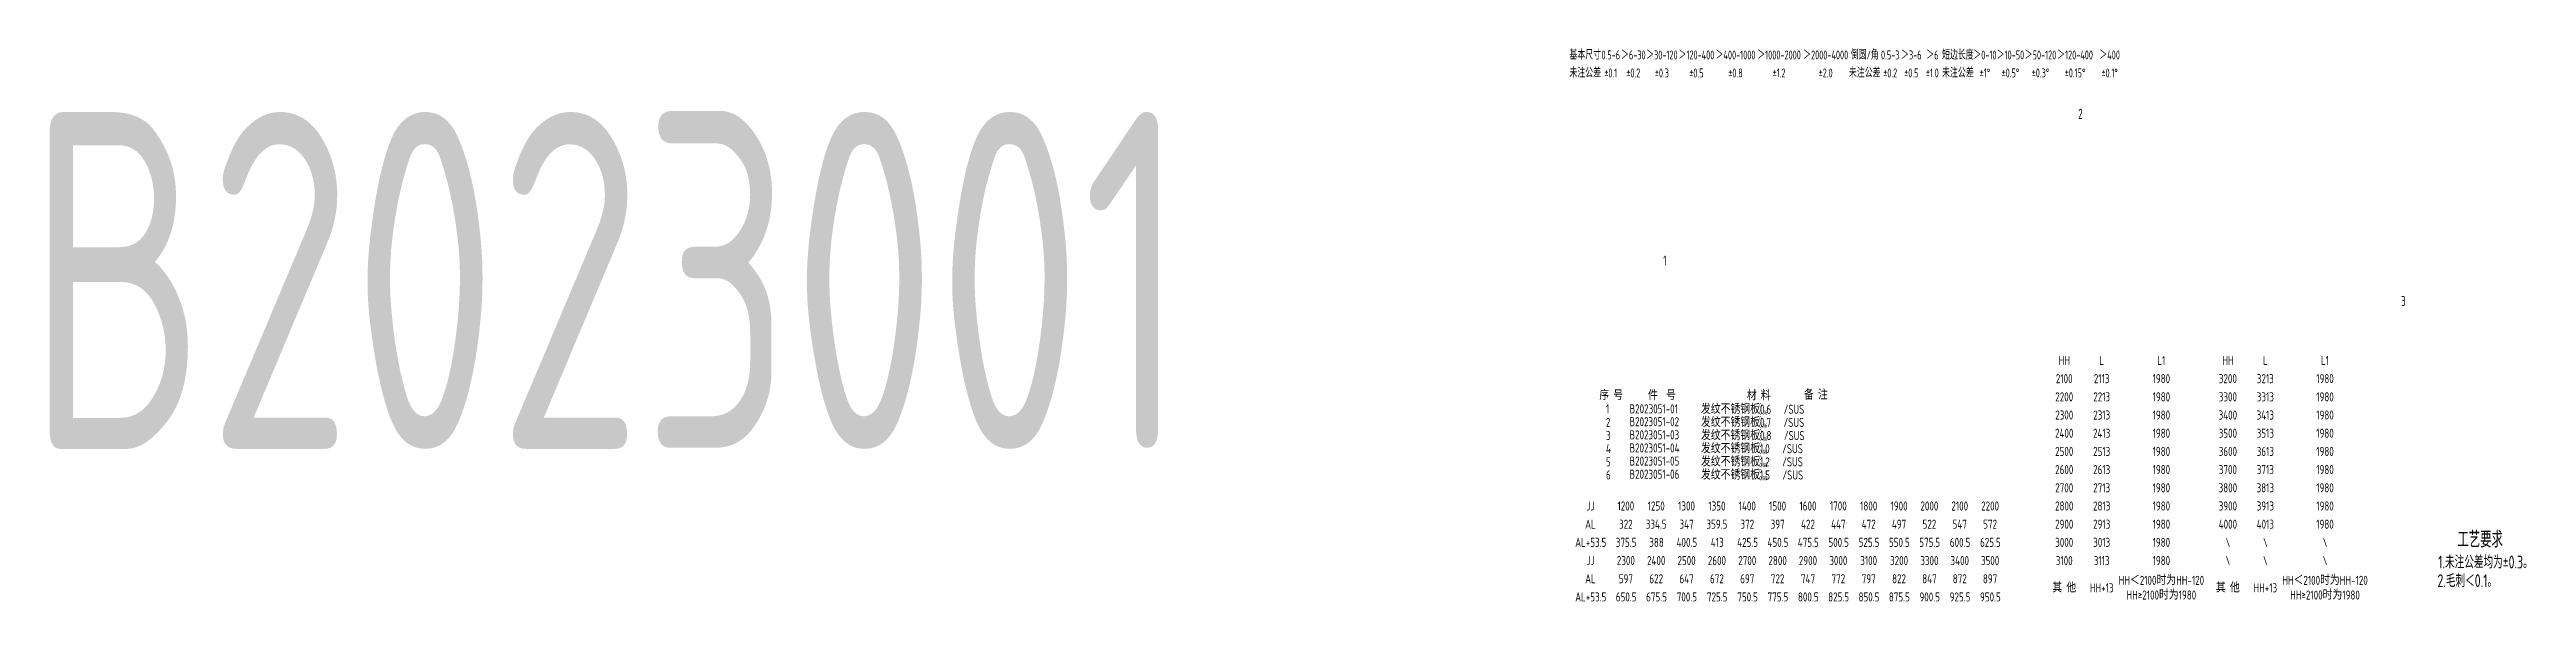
# Model space of a CAD drawing. Header units: inches. Extents: x 14216 to 120088, y -28683 to 23559.
# Drawn here: x 32733 to 40077, y 13317 to 14955 of the extents above; entities that cross this region are included whole.
import ezdxf
from ezdxf.enums import TextEntityAlignment as Align

# ---------------------------------------------------------------- set-up
doc = ezdxf.new("R2010")
doc.units = ezdxf.units.IN
doc.header["$LTSCALE"] = 0.3
doc.header["$MEASUREMENT"] = 0
doc.layers.add('2', color=2, linetype='Continuous')
doc.layers.add('2细实线', color=2, linetype='Continuous')
doc.layers.add('粗实线', color=7, linetype='Continuous', lineweight=30)
doc.styles.add('HZ', font='isocp2.shx', dxfattribs={"width": 0.7, "bigfont": 'hztxt.shx'})

msp = doc.modelspace()

# ---------------------------------------------------------------- texts
at = {"layer": '2', "color": 4, "style": 'HZ', "width": 0.7}
for s, p in [('2', (38748.1, 14749.3)), ('1', (37517.5, 14313.6)), ('3', (39705.5, 14193.5))]:
    msp.add_text(s, height=30, dxfattribs=at).set_placement(p)
at = {"layer": '2', "style": 'HZ', "width": 0.8}
for s, p in [('HH', (38706.5, 14032.1)), ('L', (38817.5, 14032.1)), ('L1', (38994.5, 14032.1)), ('HH', (39191.7, 14032.1)), ('L', (39302.7, 14032.1)), ('L1', (39479.7, 14032.1)), ('2100', (38706.5, 13978.1)), ('2113', (38817.5, 13978.1)), ('1980', (38994.5, 13978.1)), ('3200', (39191.7, 13978.1)), ('3213', (39302.7, 13978.1)), ('1980', (39479.7, 13978.1)), ('2300', (38706.5, 13870.1)), ('2200', (38706.5, 13924.1)), ('2313', (38817.5, 13870.1)), ('2213', (38817.5, 13924.1)), ('1980', (38994.5, 13924.1)), ('1980', (38994.5, 13870.1)), ('3400', (39191.7, 13870.1)), ('3300', (39191.7, 13924.1)), ('3413', (39302.7, 13870.1)), ('3313', (39302.7, 13924.1)), ('1980', (39479.7, 13924.1)), ('1980', (39479.7, 13870.1)), ('2400', (38706.5, 13816.1)), ('2413', (38817.5, 13816.1)), ('1980', (38994.5, 13816.1)), ('3500', (39191.7, 13816.1)), ('3513', (39302.7, 13816.1)), ('1980', (39479.7, 13816.1)), ('2500', (38706.5, 13762.1)), ('2513', (38817.5, 13762.1)), ('1980', (38994.5, 13762.1)), ('3600', (39191.7, 13762.1)), ('3613', (39302.7, 13762.1)), ('1980', (39479.7, 13762.1)), ('2600', (38706.5, 13708.1)), ('2700', (38706.5, 13654.1)), ('2613', (38817.5, 13708.1)), ('2713', (38817.5, 13654.1)), ('1980', (38994.5, 13708.1)), ('1980', (38994.5, 13654.1)), ('3800', (39191.7, 13654.1)), ('3700', (39191.7, 13708.1)), ('3813', (39302.7, 13654.1)), ('3713', (39302.7, 13708.1)), ('1980', (39479.7, 13708.1)), ('1980', (39479.7, 13654.1)), ('2800', (38706.5, 13600.1)), ('2813', (38817.5, 13600.1)), ('1980', (38994.5, 13600.1)), ('3900', (39191.7, 13600.1)), ('3913', (39302.7, 13600.1)), ('1980', (39479.7, 13600.1)), ('2900', (38706.5, 13546.1)), ('2913', (38817.5, 13546.1)), ('1980', (38994.5, 13546.1)), ('4000', (39191.7, 13546.1)), ('4013', (39302.7, 13546.1)), ('1980', (39479.7, 13546.1)), ('3000', (38706.5, 13492.1)), ('3100', (38706.5, 13438.1)), ('3013', (38817.5, 13492.1)), ('3113', (38817.5, 13438.1)), ('1980', (38994.5, 13492.1)), ('1980', (38994.5, 13438.1)), ('\\', (39191.7, 13492.1)), ('\\', (39191.7, 13438.1)), ('\\', (39302.7, 13492.1)), ('\\', (39302.7, 13438.1)), ('\\', (39479.7, 13492.1)), ('\\', (39479.7, 13438.1)), ('其 他', (38706.5, 13357.1)), ('HH+13', (38817.5, 13357.1)), ('HH＜2100时为HH-120', (38994.5, 13379.4)), ('其 他', (39191.7, 13357.1)), ('HH+13', (39302.7, 13357.1)), ('HH＜2100时为HH-120', (39479.7, 13379.4)), ('HH≥2100时为1980', (38994.5, 13335.8)), ('HH≥2100时为1980', (39479.7, 13335.8))]:
    msp.add_text(s, height=27, dxfattribs=at).set_placement(p, align=Align.MIDDLE_CENTER)
at = {"layer": '2', "color": 6, "style": 'HZ', "width": 0.75}
for s, p in [('1.未注公差均为±0.3。', (39815.2, 13414.7)), ('2.毛刺＜0.1。', (39813.1, 13359.3))]:
    msp.add_text(s, height=38, dxfattribs=at).set_placement(p)
at = {"layer": '2', "color": 6, "insert": (34387.6, 14269.7), "char_height": 1000, "attachment_point": 5, "style": 'HZ'}
msp.add_mtext('\\A1;B2023001', dxfattribs=at)
at = {"layer": '2', "char_height": 12.8, "attachment_point": 1, "style": 'HZ'}
for s, insert in [(' 0\\P-0.06', (37796, 13905.7)), (' 0\\P-0.06', (37796, 13866.7)), (' 0\\P-0.06', (37796, 13827.7)), (' 0\\P-0.06', (37796, 13788.7)), (' 0\\P-0.08', (37796, 13749.7)), (' 0\\P-0.08', (37796, 13710.6))]:
    msp.add_mtext(s, dxfattribs=dict(at, insert=insert))
at = {"layer": '2细实线', "linetype": 'ByBlock', "style": 'HZ', "width": 0.65}
for s, p in [('基本尺寸', (37286.3, 14938.9)), ('0.5-6', (37362, 14938.9)), ('＞6-30', (37428.8, 14938.9)), ('＞30-120', (37513.5, 14938.9)), ('＞120-400', (37615.9, 14938.9)), ('＞400-1000', (37731.8, 14938.9)), ('＞1000-2000', (37861, 14938.9)), ('＞2000-4000', (37999.1, 14938.9)), ('倒圆/角', (38114.9, 14938.9)), ('0.5-3', (38190.6, 14938.9)), ('＞3-6', (38253, 14938.9)), ('＞6', (38315.4, 14938.9)), ('短边长度', (38391.1, 14938.9)), ('＞0-10', (38471.3, 14938.9)), ('＞10-50', (38547, 14938.9)), ('＞50-120', (38636.1, 14938.9)), ('＞120-400', (38738.6, 14938.9)), ('＞400', (38841.1, 14938.9)), ('未注公差', (37286.3, 14885.5)), ('%%p0.1', (37362, 14885.5)), ('%%p0.2', (37428.8, 14885.5)), ('%%p0.3', (37513.5, 14885.5)), ('%%p0.5', (37615.9, 14885.5)), ('%%p0.8', (37731.8, 14885.5)), ('%%p1.2', (37861, 14885.5)), ('%%p2.0', (37999.1, 14885.5)), ('未注公差', (38114.9, 14885.5)), ('%%p0.2', (38190.6, 14885.5)), ('%%p0.5', (38253, 14885.5)), ('%%p1.0', (38315.4, 14885.5)), ('未注公差', (38391.1, 14885.5)), ('%%p1%%d', (38471.3, 14885.5)), ('%%p0.5%%d', (38547, 14885.5)), ('%%p0.3%%d', (38636.1, 14885.5)), ('%%p0.15%%d', (38738.6, 14885.5)), ('%%p0.1%%d', (38841.1, 14885.5))]:
    msp.add_text(s, height=26.73, dxfattribs=at).set_placement(p, align=Align.MIDDLE_CENTER)
at = {"layer": '2细实线', "style": 'HZ', "width": 0.8}
for s, p in [('序 号', (37328, 13914.6)), ('1', (37347.5, 13875)), ('B2023051-01', (37417.7, 13875)), ('件  号', (37472.1, 13914.6)), ('发纹不锈钢板0.6   /SUS', (37629.5, 13873.7)), ('材 料', (37765.4, 13914.1)), ('备 注', (37934.8, 13916.1)), ('2 ', (37347.6, 13834.8)), ('3', (37347.6, 13795.8)), ('B2023051-02', (37417.5, 13836.9)), ('B2023051-03', (37417.5, 13797.9)), ('发纹不锈钢板0.7   /SUS', (37629.5, 13834.7)), ('发纹不锈钢板0.8   /SUS', (37629.5, 13795.7)), ('4', (37347.6, 13756.8)), ('5', (37347.6, 13717.7)), ('B2023051-04', (37417.5, 13758.9)), ('B2023051-05', (37417.5, 13719.9)), ('发纹不锈钢板1.0   /SUS', (37629.5, 13756.7)), ('发纹不锈钢板1.2   /SUS', (37629.5, 13717.6)), ('6', (37347.6, 13678.7)), ('B2023051-06', (37417.5, 13680.9)), ('发纹不锈钢板1.5   /SUS', (37629.5, 13678.6))]:
    msp.add_text(s, height=27, dxfattribs=at).set_placement(p)
for s, p in [('JJ', (37301.7, 13600.1)), ('1200', (37406.7, 13600.1)), ('1250', (37496.7, 13600.1)), ('1300', (37586.7, 13600.1)), ('1350', (37676.7, 13600.1)), ('1400', (37766.7, 13600.1)), ('1500', (37856.7, 13600.1)), ('1600', (37946.7, 13600.1)), ('1700', (38036.7, 13600.1)), ('1800', (38126.7, 13600.1)), ('1900', (38216.7, 13600.1)), ('2000', (38306.7, 13600.1)), ('2100', (38396.7, 13600.1)), ('2200', (38486.7, 13600.1)), ('AL', (37301.7, 13546.1)), ('322', (37406.7, 13546.1)), ('334.5', (37496.7, 13546.1)), ('347', (37586.7, 13546.1)), ('359.5', (37676.7, 13546.1)), ('372', (37766.7, 13546.1)), ('397', (37856.7, 13546.1)), ('422', (37946.7, 13546.1)), ('447', (38036.7, 13546.1)), ('472', (38126.7, 13546.1)), ('497', (38216.7, 13546.1)), ('522', (38306.7, 13546.1)), ('547', (38396.7, 13546.1)), ('572', (38486.7, 13546.1)), ('AL+53.5', (37302.6, 13492.1)), ('JJ', (37301.7, 13438.1)), ('375.5', (37407.6, 13492.1)), ('2300', (37406.7, 13438.1)), ('2400', (37496.7, 13438.1)), ('388', (37497.6, 13492.1)), ('400.5', (37587.6, 13492.1)), ('2500', (37586.7, 13438.1)), ('2600', (37676.7, 13438.1)), ('413', (37677.6, 13492.1)), ('425.5', (37767.6, 13492.1)), ('2700', (37766.7, 13438.1)), ('450.5', (37857.6, 13492.1)), ('2800', (37856.7, 13438.1)), ('475.5', (37947.6, 13492.1)), ('2900', (37946.7, 13438.1)), ('500.5', (38037.6, 13492.1)), ('3000', (38036.7, 13438.1)), ('525.5', (38127.6, 13492.1)), ('3100', (38126.7, 13438.1)), ('550.5', (38217.6, 13492.1)), ('3200', (38216.7, 13438.1)), ('575.5', (38307.6, 13492.1)), ('3300', (38306.7, 13438.1)), ('600.5', (38397.6, 13492.1)), ('3400', (38396.7, 13438.1)), ('625.5', (38487.6, 13492.1)), ('3500', (38486.7, 13438.1)), ('AL', (37301.7, 13384.1)), ('597', (37406.7, 13384.1)), ('622', (37496.7, 13384.1)), ('647', (37586.7, 13384.1)), ('672', (37676.7, 13384.1)), ('697', (37766.7, 13384.1)), ('722', (37856.7, 13384.1)), ('747', (37946.7, 13384.1)), ('772', (38036.7, 13384.1)), ('797', (38126.7, 13384.1)), ('822', (38216.7, 13384.1)), ('847', (38306.7, 13384.1)), ('872', (38396.7, 13384.1)), ('897', (38486.7, 13384.1)), ('AL+53.5', (37302.6, 13330.1)), ('650.5', (37407.6, 13330.1)), ('675.5', (37497.6, 13330.1)), ('700.5', (37587.6, 13330.1)), ('725.5', (37677.6, 13330.1)), ('750.5', (37767.6, 13330.1)), ('775.5', (37857.6, 13330.1)), ('800.5', (37947.6, 13330.1)), ('825.5', (38037.6, 13330.1)), ('850.5', (38127.6, 13330.1)), ('875.5', (38217.6, 13330.1)), ('900.5', (38307.6, 13330.1)), ('925.5', (38397.6, 13330.1)), ('950.5', (38487.6, 13330.1))]:
    msp.add_text(s, height=27, dxfattribs=at).set_placement(p, align=Align.MIDDLE_CENTER)
at = {"layer": '粗实线', "color": 3, "linetype": 'Continuous', "lineweight": -3, "style": 'HZ', "width": 0.7}
msp.add_text('工艺要求', height=48, dxfattribs=at).set_placement((39872.6, 13476.7))

doc.saveas('drawing.dxf')
